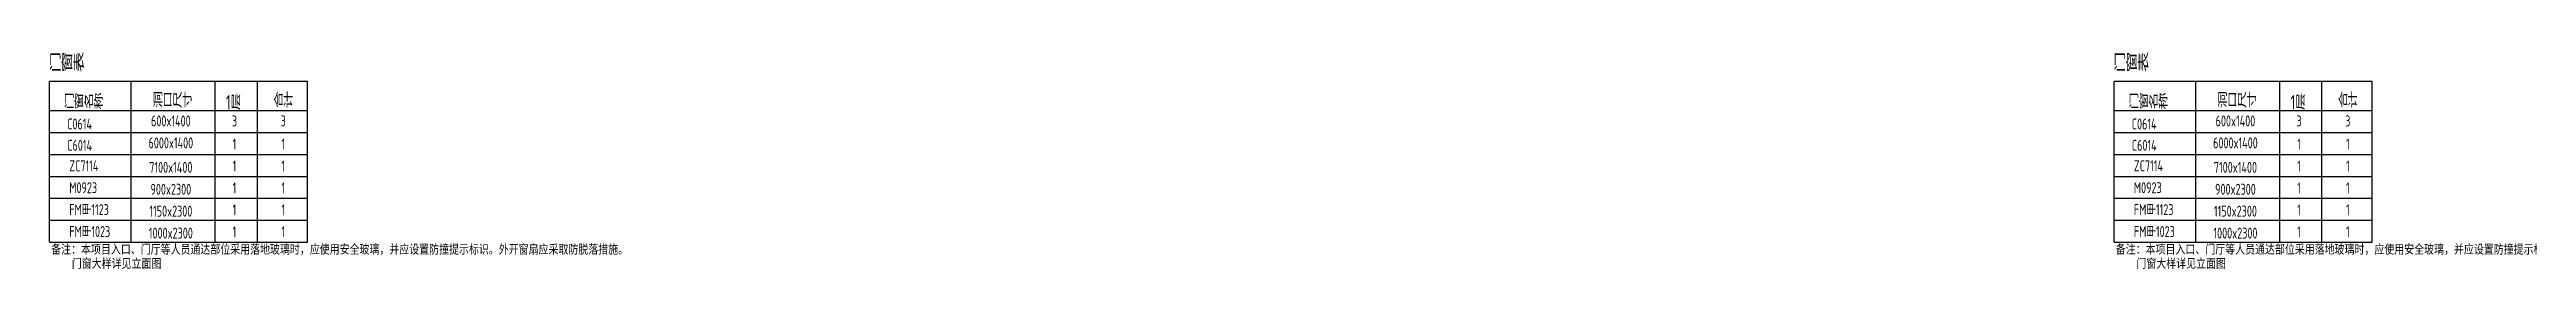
# Model space of a CAD drawing. Extents: x -4210259 to 293730, y -7499 to 868879.
# Drawn here: x -2343564 to -2289516, y 505799 to 510542 of the extents above; entities that cross this region are included whole.
import ezdxf
from ezdxf.enums import TextEntityAlignment as Align

# ---------------------------------------------------------------- set-up
doc = ezdxf.new("R2010")
doc.units = 0
doc.header["$LTSCALE"] = 1000
doc.header["$MEASUREMENT"] = 0
for name, color, linetype in [('A-CURTAIN', 134, 'Continuous'), ('A-TEXT', 61, 'Continuous'), ('DIM_SYMB', 3, 'Continuous')]:
    doc.layers.add(name, color=color, linetype=linetype)
doc.styles.add('EXPO2012', font='@TSSDENG', dxfattribs={"width": 0.7, "bigfont": '@TSSDCHN'})
doc.styles.get("Standard").update_dxf_attribs({"font": 'gbenor.shx', "bigfont": 'gbcbig.shx'})

msp = doc.modelspace()

# ---------------------------------------------------------------- texts
at = {"layer": 'A-TEXT', "style": 'EXPO2012', "width": 0.7}
for s, p in [('洞口尺寸', (-2340882.6, 509487.6)), ('合计', (-2338466.2, 509488.1)), ('洞口尺寸', (-2295832.6, 509487.6)), ('合计', (-2293416.2, 509488.1)), ('门窗名称', (-2342816, 509459.3)), ('1层', (-2339555.4, 509443.2)), ('门窗名称', (-2297766, 509459.3)), ('1层', (-2294505.4, 509443.2))]:
    msp.add_text(s, height=320, dxfattribs=at).set_placement(p, align=Align.MIDDLE_CENTER)
at = {"layer": 'A-TEXT', "color": 2, "ltscale": 100, "style": 'EXPO2012', "width": 0.7}
for s, p in [('600x1400', (-2340916.5, 509036.3)), ('3', (-2339528.7, 509036.3)), ('3', (-2338464, 509036.3)), ('600x1400', (-2295866.5, 509036.3)), ('3', (-2294478.7, 509036.3)), ('3', (-2293414, 509036.3)), ('6000x1400', (-2340916.5, 508556.3)), ('1', (-2339528.7, 508530.7)), ('1', (-2338464, 508530.7)), ('6000x1400', (-2295866.5, 508556.3)), ('1', (-2294478.7, 508530.7)), ('1', (-2293414, 508530.7)), ('7100x1400', (-2340916.5, 508021.1)), ('1', (-2339528.7, 508050.7)), ('1', (-2338464, 508050.7)), ('7100x1400', (-2295866.5, 508021.1)), ('1', (-2294478.7, 508050.7)), ('1', (-2293414, 508050.7)), ('900x2300', (-2340916.5, 507541.1)), ('1', (-2339528.7, 507570.7)), ('1', (-2338464, 507570.7)), ('900x2300', (-2295866.5, 507541.1)), ('1', (-2294478.7, 507570.7)), ('1', (-2293414, 507570.7)), ('1150x2300', (-2340916.5, 507061.1)), ('1', (-2339528.7, 507090.7)), ('1', (-2338464, 507090.7)), ('1150x2300', (-2295866.5, 507061.1)), ('1', (-2294478.7, 507090.7)), ('1', (-2293414, 507090.7)), ('1000x2300', (-2340916.5, 506581.1)), ('1', (-2339528.7, 506610.7)), ('1', (-2338464, 506610.7)), ('1000x2300', (-2295866.5, 506581.1)), ('1', (-2294478.7, 506610.7)), ('1', (-2293414, 506610.7))]:
    msp.add_text(s, height=240, dxfattribs=at).set_placement(p, align=Align.MIDDLE_CENTER)
at = {"layer": 'A-TEXT', "ltscale": 100, "style": 'EXPO2012', "width": 0.7}
for s, p in [('C0614', (-2343178.8, 508850.2)), ('C6014', (-2343177.8, 508382.2)), ('C0614', (-2298128.8, 508850.2)), ('C6014', (-2298127.8, 508382.2)), ('ZC7114', (-2343132.3, 507935.1)), ('ZC7114', (-2298082.3, 507935.1)), ('M0923', (-2343132.3, 507455.1)), ('M0923', (-2298082.3, 507455.1)), ('FM甲1123', (-2343132.3, 506975.1)), ('FM甲1123', (-2298082.3, 506975.1)), ('FM甲1023', (-2343132.3, 506495.1)), ('FM甲1023', (-2298082.3, 506495.1))]:
    msp.add_text(s, height=240, dxfattribs=at).set_placement(p)
at = {"layer": 'A-TEXT', "ltscale": 100, "char_height": 384, "width": 11520, "attachment_point": 5, "style": 'EXPO2012'}
for insert in [(-2343185.4, 510306.2), (-2298135.4, 510306.2)]:
    msp.add_mtext('门窗表', dxfattribs=dict(at, insert=insert))
at = {"layer": 'DIM_SYMB', "color": 7}
for s, height, p in [('备注：本项目入口、门厅等人员通达部位采用落地玻璃时，应使用安全玻璃，并应设置防撞提示标识。外开窗扇应采取防脱落措施。', 217.021, (-2343527.1, 506109.5)), ('门窗大样详见立面图', 217.02, (-2343077.1, 505799.5)), ('备注：本项目入口、门厅等人员通达部位采用落地玻璃时，应使用安全玻璃，并应设置防撞提示标识。外开窗扇应采取防脱落措施。', 217.021, (-2298477.1, 506109.5)), ('门窗大样详见立面图', 217.02, (-2298027.1, 505799.5))]:
    msp.add_text(s, height=height, dxfattribs=at).set_placement(p)

# ---------------------------------------------------------------- linework, layer by layer
at = {"layer": 'A-CURTAIN'}
for p, q in [((-2343563.6, 506383.4), (-2343563.6, 509903.4)), ((-2337934.4, 509903.4), (-2343563.6, 509903.4)), ((-2341781, 506383.4), (-2341781, 509903.4)), ((-2339949.2, 506383.4), (-2339949.2, 509903.4)), ((-2339029.2, 506383.4), (-2339029.2, 509903.4)), ((-2337934.4, 506383.4), (-2337934.4, 509903.4)), ((-2298513.6, 506383.4), (-2298513.6, 509903.4)), ((-2292884.4, 509903.4), (-2298513.6, 509903.4)), ((-2296731, 506383.4), (-2296731, 509903.4)), ((-2294899.2, 506383.4), (-2294899.2, 509903.4)), ((-2293979.2, 506383.4), (-2293979.2, 509903.4)), ((-2292884.4, 506383.4), (-2292884.4, 509903.4)), ((-2343563.6, 509263.4), (-2337934.4, 509263.4)), ((-2298513.6, 509263.4), (-2292884.4, 509263.4)), ((-2343563.6, 508783.4), (-2337934.4, 508783.4)), ((-2298513.6, 508783.4), (-2292884.4, 508783.4)), ((-2343563.6, 508303.4), (-2337934.4, 508303.4)), ((-2298513.6, 508303.4), (-2292884.4, 508303.4)), ((-2343563.6, 507823.4), (-2337934.4, 507823.4)), ((-2298513.6, 507823.4), (-2292884.4, 507823.4)), ((-2343563.6, 507343.4), (-2337934.4, 507343.4)), ((-2298513.6, 507343.4), (-2292884.4, 507343.4)), ((-2343563.6, 506863.4), (-2337934.4, 506863.4)), ((-2298513.6, 506863.4), (-2292884.4, 506863.4)), ((-2343563.6, 506383.4), (-2337934.4, 506383.4)), ((-2298513.6, 506383.4), (-2292884.4, 506383.4))]:
    msp.add_line(p, q, dxfattribs=at)

msp.set_redraw_order([(e.dxf.handle, doc.entitydb.next_handle()) for e in msp.query("TEXT MTEXT ATTDEF DIMENSION ARC_DIMENSION")])  # texts and dimensions are drawn at this point

doc.saveas('drawing.dxf')
